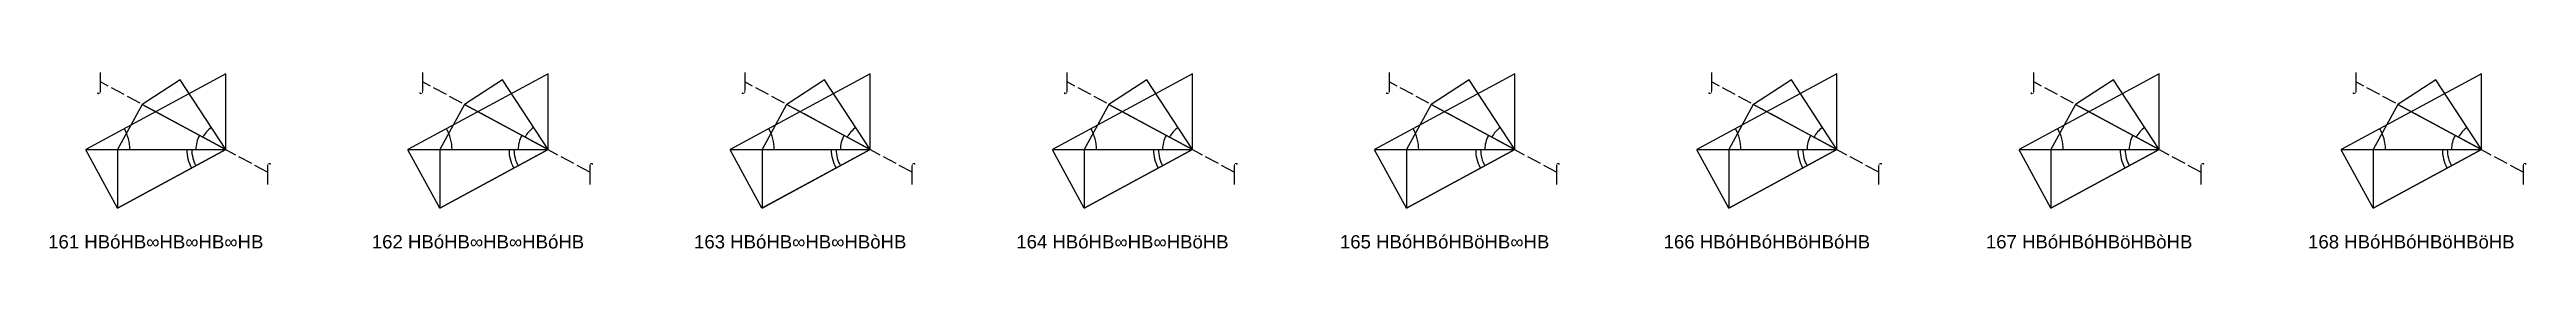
# Model space of a CAD drawing. Header units: millimetres. Extents: x 122552 to 1654769, y -10280102 to 62068.
# Drawn here: x 971675 to 1176521, y -1604648 to -1590028 of the extents above; entities that cross this region are included whole.
import ezdxf
from ezdxf.enums import TextEntityAlignment as Align

# ---------------------------------------------------------------- set-up
doc = ezdxf.new("R2010")
doc.units = ezdxf.units.MM
doc.linetypes.add('ACAD_ISO02W100', pattern=[15, 12, -3])
for name, color, linetype in [('BASE', 170, 'Continuous'), ('HYPOTENUSE', 20, 'Continuous'), ('PERPENDICULAR', 90, 'Continuous'), ('Standard', 7, 'Continuous')]:
    doc.layers.add(name, color=color, linetype=linetype)
doc.styles.add('Arial', font='arial_0.ttf')

msp = doc.modelspace()

# ---------------------------------------------------------------- texts
at = {"style": 'Arial'}
for s, p in [('⌡', (975881, -1590809)), ('⌡', (1002530, -1590809)), ('⌡', (1029179, -1590809)), ('⌡', (1055827, -1590809)), ('⌡', (1082476, -1590809)), ('⌡', (1109125, -1590809)), ('⌡', (1135773, -1590809)), ('⌡', (1162422, -1590809)), ('⌠', (989711, -1598315)), ('⌠', (1016359, -1598315)), ('⌠', (1043008, -1598315)), ('⌠', (1069657, -1598315)), ('⌠', (1096305, -1598315)), ('⌠', (1122954, -1598315)), ('⌠', (1149603, -1598315)), ('⌠', (1176251, -1598315)), ('161 HBóHB∞HB∞HB∞HB', (980460, -1604082)), ('162 HBóHB∞HB∞HBóHB', (1007108, -1604082)), ('163 HBóHB∞HB∞HBòHB', (1033757, -1604082)), ('164 HBóHB∞HB∞HBöHB', (1060406, -1604082)), ('165 HBóHBóHBöHB∞HB', (1087054, -1604082)), ('166 HBóHBóHBöHBóHB', (1113703, -1604082)), ('167 HBóHBóHBöHBòHB', (1140352, -1604082)), ('168 HBóHBóHBöHBöHB', (1167000, -1604082))]:
    msp.add_text(s, height=1100, dxfattribs=at).set_placement(p, align=Align.MIDDLE_CENTER)

# ---------------------------------------------------------------- blocks, each defined once
blk = doc.blocks.new('fundamental_block_GT')
at = {"color": 4}
blk.add_arc((0, -2), 277, 359.9799, 28.4254, dxfattribs=at)
at = {"layer": 'BASE'}
blk.add_line((0, 0), (879, -7), dxfattribs=at)
at = {"layer": 'HYPOTENUSE'}
blk.add_line((883, 469), (0, 0), dxfattribs=at)
at = {"layer": 'PERPENDICULAR'}
blk.add_line((879, -7), (883, 469), dxfattribs=at)

# ---------------------------------------------------------------- linework, layer by layer
at = {"linetype": 'ACAD_ISO02W100', "ltscale": 100}
for p, q in [((989711, -1598315), (975881, -1590809)), ((1016359, -1598315), (1002530, -1590809)), ((1043008, -1598315), (1029179, -1590809)), ((1069657, -1598315), (1055827, -1590809)), ((1096305, -1598315), (1082476, -1590809)), ((1122954, -1598315), (1109125, -1590809)), ((1149603, -1598315), (1135773, -1590809)), ((1176251, -1598315), (1162422, -1590809))]:
    msp.add_line(p, q, dxfattribs=at)

# ---------------------------------------------------------------- block references
for p, xscale, yscale, zscale, rotation in [((986253, -1596438), -11.58735412275403, 11.58735412275403, 11.58735412275403, 27.99999999999958), ((986253, -1596438), 7.867265571233638, 7.867265571233638, 7.867265571233638, 123.5116672382125), ((1012902, -1596438), -11.58735412275403, 11.58735412275403, 11.58735412275403, 27.99999999999958), ((1012902, -1596438), 7.867265571233638, 7.867265571233638, 7.867265571233638, 123.5116672382125), ((1039551, -1596438), -11.58735412275403, 11.58735412275403, 11.58735412275403, 27.99999999999958), ((1039551, -1596438), 7.867265571233638, 7.867265571233638, 7.867265571233638, 123.5116672382125), ((1066199, -1596438), -11.58735412275403, 11.58735412275403, 11.58735412275403, 27.99999999999958), ((1066199, -1596438), 7.867265571233638, 7.867265571233638, 7.867265571233638, 123.5116672382125), ((1092848, -1596438), -11.58735412275403, 11.58735412275403, 11.58735412275403, 27.99999999999958), ((1092848, -1596438), 7.867265571233751, 7.867265571233751, 7.867265571233751, 123.511667238211), ((1119497, -1596438), -11.58735412275403, 11.58735412275403, 11.58735412275403, 27.99999999999958), ((1119497, -1596438), 7.867265571233751, 7.867265571233751, 7.867265571233751, 123.511667238211), ((1146145, -1596438), -11.58735412275403, 11.58735412275403, 11.58735412275403, 27.99999999999958), ((1146145, -1596438), 7.867265571233751, 7.867265571233751, 7.867265571233751, 123.511667238211), ((1172794, -1596438), -11.58735412275403, 11.58735412275403, 11.58735412275403, 27.99999999999958), ((1172794, -1596438), 7.867265571233751, 7.867265571233751, 7.867265571233751, 123.511667238211), ((986253, -1596438), 8.951118371073443, 8.951118371073443, 8.951118371073443, 151.9999999999985), ((1012902, -1596438), 8.951118371073443, 8.951118371073443, 8.951118371073443, 151.9999999999985), ((1039551, -1596438), 8.951118371073443, 8.951118371073443, 8.951118371073443, 151.9999999999985), ((1066199, -1596438), 8.951118371073443, 8.951118371073443, 8.951118371073443, 151.9999999999985), ((1092848, -1596438), 8.951118371073562, 8.951118371073562, 8.951118371073562, 151.9999999999985), ((1119497, -1596438), 8.951118371073562, 8.951118371073562, 8.951118371073562, 151.9999999999985), ((1146145, -1596438), 8.951118371073562, 8.951118371073562, 8.951118371073562, 151.9999999999985), ((1172794, -1596438), 8.951118371073562, 8.951118371073562, 8.951118371073562, 151.9999999999985), ((986253, -1596438), 10.184290763736, 10.184290763736, 10.184290763736, 180.4883327617911), ((1012902, -1596438), 10.184290763736, 10.184290763736, 10.184290763736, 180.4883327617911), ((1039551, -1596438), 10.184290763736, 10.184290763736, 10.184290763736, 180.4883327617911), ((1066199, -1596438), 10.184290763736, 10.184290763736, 10.184290763736, 180.4883327617911), ((1092848, -1596438), 10.184290763736, 10.184290763736, 10.184290763736, 180.4883327617911), ((1119497, -1596438), 10.184290763736, 10.184290763736, 10.184290763736, 180.4883327617911), ((1146145, -1596438), 10.184290763736, 10.184290763736, 10.184290763736, 180.4883327617911), ((1172794, -1596438), 10.184290763736, 10.184290763736, 10.184290763736, 180.4883327617911)]:
    msp.add_blockref('fundamental_block_GT', p, dxfattribs=dict(xscale=xscale, yscale=yscale, zscale=zscale, rotation=rotation))
at = {"layer": 'Standard', "xscale": 13.18371388650824, "yscale": 13.18371388650824, "zscale": 13.18371388650824, "rotation": 0.4883327617913192}
for p in [(974666, -1596438), (1001315, -1596438), (1027963, -1596438), (1054612, -1596438), (1081261, -1596438), (1107909, -1596438), (1134558, -1596438), (1161207, -1596438)]:
    msp.add_blockref('fundamental_block_GT', p, dxfattribs=at)

msp.set_redraw_order([(e.dxf.handle, doc.entitydb.next_handle()) for e in msp.query("TEXT MTEXT ATTDEF DIMENSION ARC_DIMENSION")])  # texts and dimensions are drawn at this point

doc.saveas('drawing.dxf')
